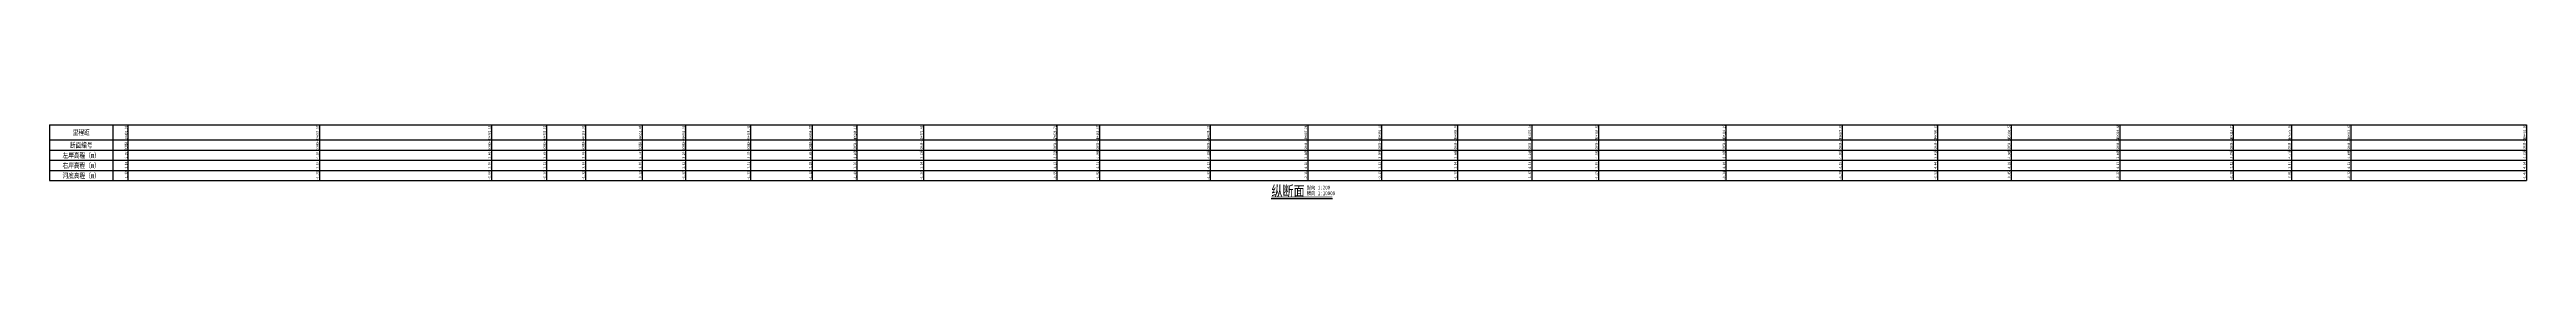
# Model space of a CAD drawing. Extents: x 529382 to 535292, y 3419700 to 3423811.
# Drawn here: x 533336 to 535292, y 3420386 to 3420444 of the extents above; entities that cross this region are included whole.
import ezdxf
from ezdxf.enums import TextEntityAlignment as Align

# ---------------------------------------------------------------- set-up
doc = ezdxf.new("R2010")
doc.units = 0
doc.header["$LTSCALE"] = 0.5
doc.layers.add('tab', color=9, linetype='CONTINUOUS')
doc.styles.add('HZ', font='fangsong_GB2312.ttf', dxfattribs={"width": 0.8})

msp = doc.modelspace()

# ---------------------------------------------------------------- linework, layer by layer
at = {"layer": 'tab'}
for p, q in [((533336.5, 3420443.5), (535292.4, 3420443.5)), ((533336.5, 3420443.5), (533336.5, 3420399.5)), ((533336.5, 3420431.5), (535292.4, 3420431.5)), ((533386.5, 3420443.5), (533386.5, 3420399.5)), ((533398.5, 3420399.5), (533398.5, 3420443.5)), ((533549.7, 3420443.5), (533549.7, 3420399.5)), ((533685.5, 3420443.5), (533685.5, 3420399.5)), ((533728.9, 3420443.5), (533728.9, 3420399.5)), ((533759.6, 3420443.5), (533759.6, 3420399.5)), ((533804.4, 3420443.5), (533804.4, 3420399.5)), ((533838.8, 3420443.5), (533838.8, 3420399.5)), ((533890.1, 3420443.5), (533890.1, 3420399.5)), ((533938.8, 3420443.5), (533938.8, 3420399.5)), ((533974.1, 3420443.5), (533974.1, 3420399.5)), ((534026.6, 3420443.5), (534026.6, 3420399.5)), ((534132, 3420443.5), (534132, 3420399.5)), ((534165.7, 3420443.5), (534165.7, 3420399.5)), ((534253.1, 3420443.5), (534253.1, 3420399.5)), ((534330.1, 3420443.5), (534330.1, 3420399.5)), ((534388.4, 3420443.5), (534388.4, 3420399.5)), ((534448.3, 3420443.5), (534448.3, 3420399.5)), ((534506.9, 3420443.5), (534506.9, 3420399.5)), ((534559.7, 3420443.5), (534559.7, 3420399.5)), ((534660.3, 3420443.5), (534660.3, 3420399.5)), ((534752.1, 3420443.5), (534752.1, 3420399.5)), ((534827.3, 3420443.5), (534827.3, 3420399.5)), ((534885.4, 3420443.5), (534885.4, 3420399.5)), ((534971.3, 3420443.5), (534971.3, 3420399.5)), ((535060.9, 3420443.5), (535060.9, 3420399.5)), ((535106.8, 3420443.5), (535106.8, 3420399.5)), ((535153.7, 3420443.5), (535153.7, 3420399.5)), ((535292.4, 3420443.5), (535292.4, 3420399.5)), ((533336.5, 3420423.5), (535292.4, 3420423.5)), ((533336.5, 3420415.5), (535292.4, 3420415.5)), ((533336.5, 3420407.5), (535292.4, 3420407.5)), ((533336.5, 3420399.5), (535292.4, 3420399.5))]:
    msp.add_line(p, q, dxfattribs=at)
at = {"layer": 'tab', "color": 9, "const_width": 0.5, "flags": 128}
msp.add_lwpolyline([(534301.2, 3420386.5), (534349.5, 3420386.5)], dxfattribs=at)
at = {"layer": 'tab', "color": 9, "flags": 128}
msp.add_lwpolyline([(534301.2, 3420385.5), (534349.5, 3420385.5)], dxfattribs=at)

# ---------------------------------------------------------------- texts
at = {"layer": 'tab', "color": 3, "style": 'HZ', "width": 0.8}
for s, height, p in [('断面编号', 4, (533361.5, 3420427.5)), ('里程距', 4, (533361.5, 3420437.5)), ('左岸高程（m）', 4, (533361.5, 3420419.5)), ('右岸高程（m）', 4, (533361.5, 3420411.5)), ('河底高程（m）', 4, (533361.5, 3420403.5)), ('纵断面', 8, (534314.5, 3420391.5))]:
    msp.add_text(s, height=height, dxfattribs=at).set_placement(p, align=Align.MIDDLE)
for s, p in [('长CHBX-1', (533398.5, 3420427.5)), ('0+491.99', (533398.5, 3420437.5)), ('长CHBX-2', (533549.7, 3420427.5)), ('2+003.57', (533549.7, 3420437.5)), ('长CHBX-3', (533685.5, 3420427.5)), ('3+362.15', (533685.5, 3420437.5)), ('长CHBX-4', (533728.9, 3420427.5)), ('3+795.60', (533728.9, 3420437.5)), ('长CHBX-5', (533759.6, 3420427.5)), ('4+103.32', (533759.6, 3420437.5)), ('长CHBX-6', (533804.4, 3420427.5)), ('4+551.40', (533804.4, 3420437.5)), ('长CHBX-7', (533838.8, 3420427.5)), ('4+894.90', (533838.8, 3420437.5)), ('长CHBX-8', (533890.1, 3420427.5)), ('5+408.40', (533890.1, 3420437.5)), ('长CHBX-9', (533938.8, 3420427.5)), ('5+894.87', (533938.8, 3420437.5)), ('长CHBX-10', (533974.1, 3420427.5)), ('6+248.13', (533974.1, 3420437.5)), ('长CHBX-11', (534026.6, 3420427.5)), ('6+772.86', (534026.6, 3420437.5)), ('长CHBX-12', (534132, 3420427.5)), ('7+826.71', (534132, 3420437.5)), ('长CHBX-13', (534165.7, 3420427.5)), ('8+164.07', (534165.7, 3420437.5)), ('长CHBX-14', (534253.1, 3420427.5)), ('9+038.23', (534253.1, 3420437.5)), ('长CHBX-15', (534330.1, 3420427.5)), ('9+807.74', (534330.1, 3420437.5)), ('长CHBX-16', (534388.4, 3420427.5)), ('10+391.48', (534388.4, 3420437.5)), ('长CHBX-17', (534448.3, 3420427.5)), ('10+989.76', (534448.3, 3420437.5)), ('长CHBX-18', (534506.9, 3420427.5)), ('11+576.34', (534506.9, 3420437.5)), ('长CHBX-19', (534559.7, 3420427.5)), ('12+103.82', (534559.7, 3420437.5)), ('长CHBX-20', (534660.3, 3420427.5)), ('13+110.19', (534660.3, 3420437.5)), ('长CHBX-21', (534752.1, 3420427.5)), ('14+027.83', (534752.1, 3420437.5)), ('长CHBX-22', (534827.3, 3420427.5)), ('14+780.31', (534827.3, 3420437.5)), ('长CHBX-23', (534885.4, 3420427.5)), ('15+360.57', (534885.4, 3420437.5)), ('长CHBX-24', (534971.3, 3420427.5)), ('16+219.68', (534971.3, 3420437.5)), ('长CHBX-25', (535060.9, 3420427.5)), ('17+115.77', (535060.9, 3420437.5)), ('长CHBX-26', (535106.8, 3420427.5)), ('17+575.03', (535106.8, 3420437.5)), ('长CHBX-27', (535153.7, 3420427.5)), ('18+043.61', (535153.7, 3420437.5)), ('长CHBX-28', (535292.4, 3420427.5)), ('19+431.05', (535292.4, 3420437.5)), ('2.95', (533398.5, 3420419.5)), ('3.84', (533398.5, 3420411.5)), ('4.02', (533549.7, 3420419.5)), ('3.56', (533549.7, 3420411.5)), ('3.40', (533685.5, 3420419.5)), ('3.78', (533685.5, 3420411.5)), ('3.63', (533728.9, 3420419.5)), ('3.21', (533728.9, 3420411.5)), ('3.65', (533759.6, 3420419.5)), ('3.69', (533759.6, 3420411.5)), ('3.74', (533804.4, 3420419.5)), ('3.00', (533804.4, 3420411.5)), ('3.25', (533838.8, 3420419.5)), ('2.92', (533838.8, 3420411.5)), ('3.37', (533890.1, 3420419.5)), ('3.31', (533890.1, 3420411.5)), ('3.69', (533938.8, 3420419.5)), ('3.28', (533938.8, 3420411.5)), ('3.40', (533974.1, 3420419.5)), ('3.76', (533974.1, 3420411.5)), ('3.23', (534026.6, 3420419.5)), ('3.24', (534026.6, 3420411.5)), ('3.72', (534132, 3420419.5)), ('4.13', (534132, 3420411.5)), ('4.09', (534165.7, 3420419.5)), ('4.31', (534165.7, 3420411.5)), ('4.32', (534253.1, 3420419.5)), ('4.23', (534253.1, 3420411.5)), ('3.86', (534330.1, 3420419.5)), ('4.20', (534330.1, 3420411.5)), ('3.30', (534388.4, 3420419.5)), ('3.43', (534388.4, 3420411.5)), ('3.66', (534448.3, 3420419.5)), ('3.04', (534448.3, 3420411.5)), ('4.24', (534506.9, 3420419.5)), ('4.53', (534506.9, 3420411.5)), ('4.18', (534559.7, 3420419.5)), ('3.55', (534559.7, 3420411.5)), ('3.93', (534660.3, 3420419.5)), ('4.08', (534660.3, 3420411.5)), ('4.09', (534752.1, 3420419.5)), ('4.06', (534752.1, 3420411.5)), ('3.42', (534827.3, 3420419.5)), ('4.44', (534827.3, 3420411.5)), ('4.00', (534885.4, 3420419.5)), ('4.28', (534885.4, 3420411.5)), ('2.40', (534971.3, 3420419.5)), ('4.07', (534971.3, 3420411.5)), ('3.75', (535060.9, 3420419.5)), ('3.82', (535060.9, 3420411.5)), ('3.87', (535106.8, 3420411.5)), ('4.77', (535106.8, 3420419.5)), ('4.49', (535153.7, 3420419.5)), ('4.21', (535153.7, 3420411.5)), ('5.32', (535292.4, 3420419.5)), ('4.24', (535292.4, 3420411.5)), ('-1.39', (533398.5, 3420403.5)), ('-1.20', (533549.7, 3420403.5)), ('-0.88', (533685.5, 3420403.5)), ('-0.39', (533728.9, 3420403.5)), ('-1.32', (533759.6, 3420403.5)), ('-0.12', (533804.4, 3420403.5)), ('-0.97', (533838.8, 3420403.5)), ('-1.33', (533890.1, 3420403.5)), ('-1.12', (533938.8, 3420403.5)), ('-1.40', (533974.1, 3420403.5)), ('-1.29', (534026.6, 3420403.5)), ('-0.55', (534132, 3420403.5)), ('-1.82', (534165.7, 3420403.5)), ('-1.93', (534253.1, 3420403.5)), ('-2.11', (534330.1, 3420403.5)), ('-2.13', (534388.4, 3420403.5)), ('-1.77', (534448.3, 3420403.5)), ('-1.37', (534506.9, 3420403.5)), ('-1.09', (534559.7, 3420403.5)), ('-0.34', (534660.3, 3420403.5)), ('-0.24', (534752.1, 3420403.5)), ('-0.52', (534827.3, 3420403.5)), ('-0.45', (534885.4, 3420403.5)), ('-0.27', (534971.3, 3420403.5)), ('-0.78', (535060.9, 3420403.5)), ('-0.81', (535106.8, 3420403.5)), ('-0.72', (535153.7, 3420403.5)), ('-1.47', (535292.4, 3420403.5))]:
    msp.add_text(s, height=2, rotation=90, dxfattribs=at).set_placement(p, align=Align.BOTTOM_CENTER)
for s, p in [('纵向 1:200', (534329.3, 3420392.5)), ('横向 1:10000', (534329.3, 3420388))]:
    msp.add_text(s, height=3, dxfattribs=at).set_placement(p)

doc.saveas('drawing.dxf')
